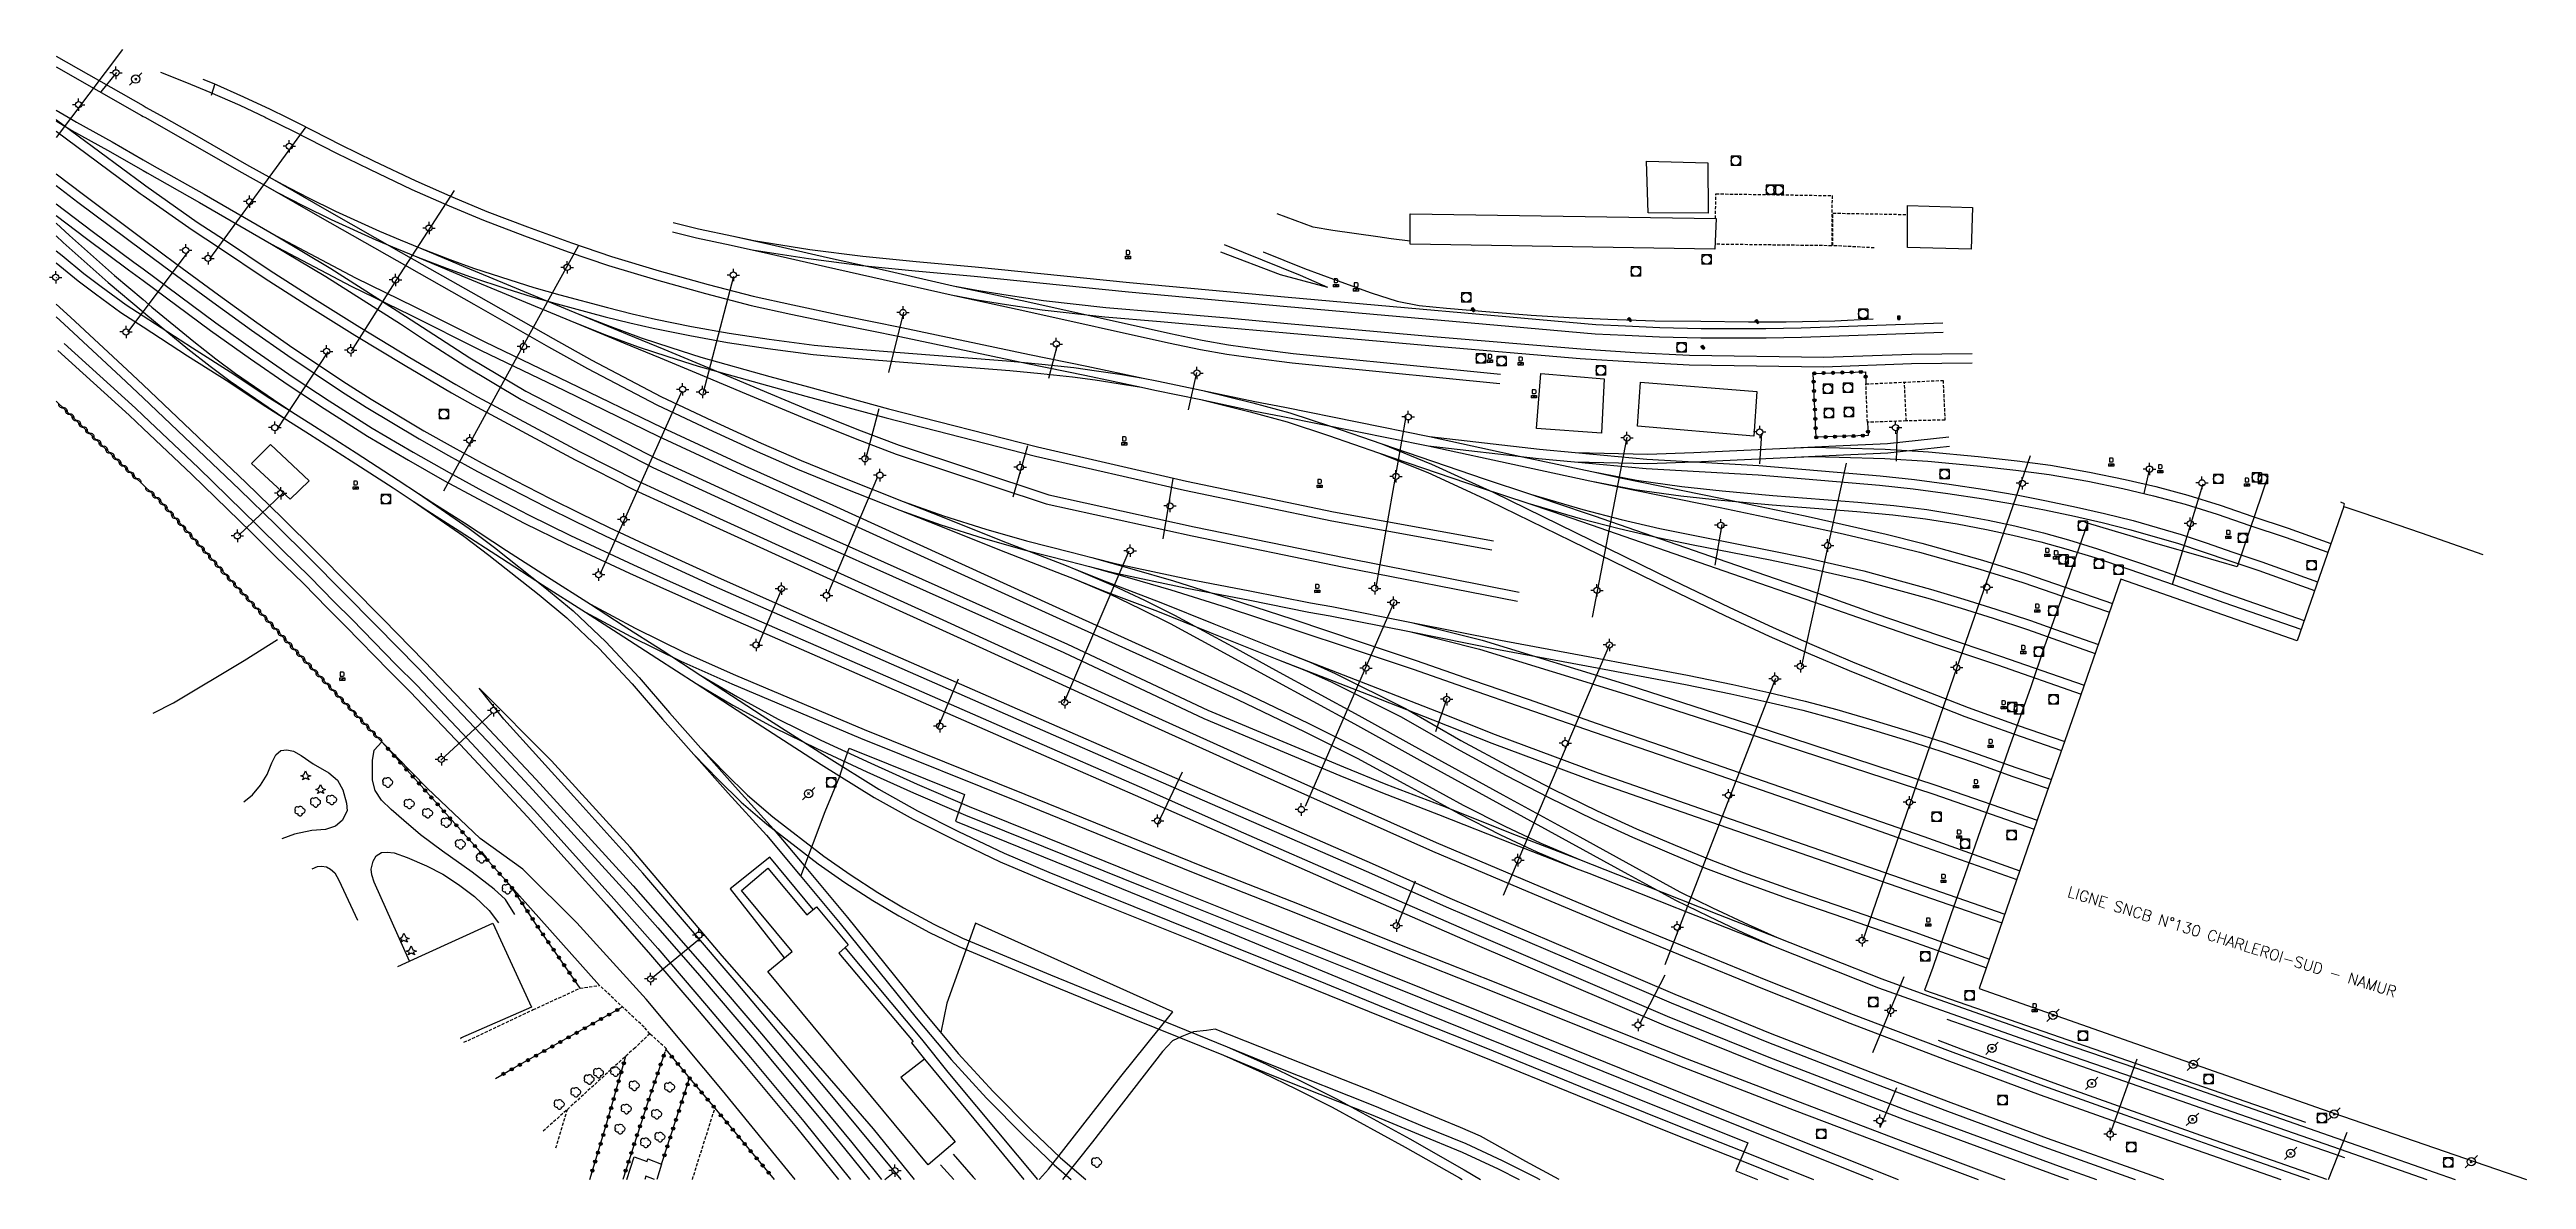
# Model space of a CAD drawing. Header units: millimetres. Extents: x 155999 to 157000, y 121000 to 121826.
# Drawn here: x 155998.9 to 156397.6, y 121000 to 121181.9 of the extents above; entities that cross this region are included whole.
import ezdxf
from ezdxf.enums import TextEntityAlignment as Align

# ---------------------------------------------------------------- set-up
doc = ezdxf.new("R2010")
doc.units = ezdxf.units.MM
doc.linetypes.add('DASHED', pattern=[0.75, 0.5, -0.25])
doc.layers.get('0').update_dxf_attribs({"linetype": 'CONTINUOUS'})
for name, color, linetype in [('W0014', 7, 'CONTINUOUS'), ('W0017', 7, 'CONTINUOUS'), ('W0104', 1, 'CONTINUOUS'), ('W0112', 1, 'DASHED'), ('W0211', 2, 'CONTINUOUS'), ('W0214', 2, 'CONTINUOUS'), ('W0300', 7, 'CONTINUOUS'), ('W0303', 7, 'CONTINUOUS'), ('W0310', 3, 'CONTINUOUS'), ('W0322', 7, 'CONTINUOUS'), ('W0323', 7, 'CONTINUOUS'), ('W0401', 7, 'CONTINUOUS'), ('W0420', 7, 'CONTINUOUS'), ('W0438', 7, 'CONTINUOUS'), ('W0473', 7, 'CONTINUOUS'), ('W0610', 7, 'CONTINUOUS'), ('W0611', 7, 'CONTINUOUS'), ('W0700', 7, 'CONTINUOUS'), ('W0710', 7, 'CONTINUOUS'), ('W0989', 7, 'CONTINUOUS')]:
    doc.layers.add(name, color=color, linetype=linetype)
doc.styles.get("Standard").update_dxf_attribs({"font": 'romans.shx', "width": 0.85})

msp = doc.modelspace()

# ---------------------------------------------------------------- texts
at = {"layer": 'W0989'}
msp.add_text('LIGNE SNCB N°130 CHARLEROI-SUD - NAMUR', height=1.75, rotation=342.873, dxfattribs=at).set_placement((156323.86, 121046.4), align=Align.MIDDLE_LEFT)

# ---------------------------------------------------------------- blocks, each defined once
blk = doc.blocks.new('T473')
for p, q in [((-0.166667, 0.166667), (0.166667, -0.166667)), ((-0.166667, -0.166667), (0.166667, 0.166667)), ((0.500001, 0.500001), (1.000002, 1.000002)), ((-1.000002, -1.000002), (-0.500001, -0.500001))]:
    blk.add_line(p, q)
blk.add_ellipse((0, 0), major_axis=(0.471405, 0.471405), ratio=1, start_param=5.4977871438, end_param=11.780972451)
blk = doc.blocks.new('T610')
for p, q in [((-0.500001, 0), (-1.000002, 0)), ((0, 0.500001), (0, 1.000002)), ((0.500001, 0), (1.000002, 0)), ((0, -0.500001), (0, -1.000002))]:
    blk.add_line(p, q)
blk.add_ellipse((0, 0), major_axis=(-0.353554, 0.353554), ratio=1, start_param=3.926990817, end_param=10.2101761242)
blk = doc.blocks.new('T420')
for p, q in [((0.75, 0.75), (-0.75, 0.75)), ((-0.75, 0.75), (-0.75, -0.75)), ((0.75, 0.75), (0.75, -0.75)), ((0.75, -0.75), (-0.75, -0.75))]:
    blk.add_line(p, q)
blk.add_ellipse((0, 0), major_axis=(-0.53, 0.53), ratio=1, start_param=3.926991, end_param=10.210176)
blk = doc.blocks.new('T300')
for p, q in [((-0.8, 0.51), (-0.86, 0.34)), ((-0.86, 0.34), (-0.86, 0.17)), ((-0.86, 0.17), (-0.74, 0.06)), ((-0.69, 0.63), (-0.8, 0.51)), ((-0.8, -0.06), (-0.74, 0.06)), ((-0.74, 0.06), (-0.69, 0.11)), ((-0.57, 0.69), (-0.69, 0.63)), ((-0.46, 0.69), (-0.57, 0.69)), ((-0.29, 0.63), (-0.46, 0.69)), ((-0.29, 0.63), (-0.17, 0.74)), ((-0.23, 0.57), (-0.29, 0.63)), ((-0.17, 0.74), (-0.06, 0.8)), ((-0.06, 0.8), (0.06, 0.8)), ((0.06, 0.8), (0.23, 0.74)), ((0.23, 0.74), (0.34, 0.63)), ((0.34, 0.63), (0.4, 0.51)), ((0.46, 0.46), (0.34, 0.46)), ((0.4, 0.51), (0.4, 0.46)), ((0.57, 0.4), (0.46, 0.46)), ((0.57, 0.4), (0.69, 0.29)), ((0.69, 0.29), (0.74, 0.17)), ((0.74, 0.06), (0.69, -0.17)), ((0.74, 0.17), (0.74, 0.06)), ((-0.8, -0.17), (-0.8, -0.06)), ((-0.8, -0.23), (-0.8, -0.17)), ((-0.74, -0.34), (-0.8, -0.23)), ((-0.69, -0.4), (-0.74, -0.34)), ((-0.51, -0.46), (-0.69, -0.4)), ((-0.4, -0.46), (-0.51, -0.46)), ((-0.4, -0.46), (-0.34, -0.46)), ((-0.34, -0.46), (-0.34, -0.4)), ((-0.34, -0.51), (-0.34, -0.46)), ((-0.29, -0.63), (-0.34, -0.51)), ((-0.17, -0.74), (-0.29, -0.63)), ((-0.06, -0.8), (-0.17, -0.74)), ((0.06, -0.8), (-0.06, -0.8)), ((0.17, -0.74), (0.06, -0.8)), ((0.23, -0.69), (0.17, -0.74)), ((0.29, -0.46), (0.23, -0.46)), ((0.29, -0.63), (0.23, -0.69)), ((0.46, -0.4), (0.29, -0.46)), ((0.34, -0.51), (0.29, -0.63)), ((0.34, -0.51), (0.34, -0.46)), ((0.57, -0.34), (0.46, -0.4)), ((0.63, -0.29), (0.57, -0.34)), ((0.69, -0.17), (0.63, -0.29))]:
    blk.add_line(p, q)
blk = doc.blocks.new('T303')
for p, q in [((-0.77, 0), (-0.28, 0.21)), ((-0.28, -0.21), (-0.77, 0)), ((-0.28, 0.21), (0, 0.83)), ((0, 0.83), (0.28, 0.21)), ((0.28, 0.21), (0.83, 0)), ((0.83, 0), (0.28, -0.21)), ((-0.49, -0.63), (-0.28, -0.21)), ((0, -0.35), (-0.49, -0.63)), ((0.56, -0.63), (0, -0.35)), ((0.28, -0.21), (0.56, -0.63))]:
    blk.add_line(p, q)
blk = doc.blocks.new('T438')
for p, q in [((-0.4, 0.2), (0.4, 0.2)), ((-0.4, -0.2), (-0.4, 0.2)), ((0.15, 1.1), (-0.3, 1.1)), ((-0.3, 1.1), (-0.3, 0.5)), ((-0.3, 0.5), (0.15, 0.5)), ((0.3, 0.65), (0.3, 0.95)), ((0.4, 0.2), (0.4, -0.2))]:
    blk.add_line(p, q)
at = {"flags": 128}
for points in [[(-0.4, -0.2), (0.4, 0.2)], [(0.4, -0.2), (-0.4, -0.2)]]:
    blk.add_lwpolyline(points, dxfattribs=at)
for centre, major_axis, start_param, end_param in [((0.15, 0.95), (0.106, -0.106), 0.785398, 2.356194), ((0.15, 0.65), (0.106, 0.106), 3.926991, 5.497787)]:
    blk.add_ellipse(centre, major_axis=major_axis, ratio=1, start_param=start_param, end_param=end_param)
blk = doc.blocks.new('T401')
for p, q in [((-0.3, 0.3), (0, 0.3)), ((-0.3, -0.25), (-0.3, 0.3)), ((-0.3, 0.15), (0, 0.15)), ((-0.3, 0), (0, 0)), ((0, 0.3), (0, -0.25)), ((-0.3, -0.15), (0, -0.15)), ((-0.3, -0.25), (-0.3, -0.3)), ((-0.3, -0.3), (0, -0.3)), ((0, -0.3), (0, -0.25))]:
    blk.add_line(p, q)
blk = doc.blocks.new('t310o')
at = {"color": 0, "linetype": 'Continuous'}
for centre, start, end in [((-0.5, 0.38), 216.8699, 323.1304), ((0.5, -0.37), 36.8699, 143.1303)]:
    blk.add_arc(centre, 0.625, start, end, dxfattribs=at)
blk = doc.blocks.new('t322o')
at = {"color": 0, "linetype": 'Continuous'}
for radius in [0.25, 0.15]:
    blk.add_circle((0, 0), radius, dxfattribs=at)
blk = doc.blocks.new('t323o')
at = {"color": 0, "linetype": 'Continuous'}
for radius in [0.25, 0.15]:
    blk.add_circle((0, 0), radius, dxfattribs=at)

# ---------------------------------------------------------------- linework, layer by layer
at = {"layer": 'W0014'}
for points in [[(156121.87, 121043.48), (156114.87, 121051.87), (156108.5, 121046.81), (156117.2, 121035.68)], [(156158.01, 121000), (156148.17, 121011.77), (156143.6, 121017.28), (156139.33, 121022.6), (156127.01, 121037.34)], [(156139.77, 121019.39), (156146.98, 121010.7), (156155.78, 121000)]]:
    msp.add_lwpolyline(points, dxfattribs=at)
at = {"layer": 'W0017'}
for points in [[(156217.96, 121151.05), (156214.88, 121151.43), (156212.72, 121151.78), (156205.47, 121152.8), (156202.31, 121153.32), (156196.54, 121155.46), (156196.54, 121155.46)], [(156194.25, 121149.35), (156194.25, 121149.35), (156200.95, 121146.66), (156206.18, 121144.73), (156211.67, 121142.72), (156215.82, 121141.41), (156219.41, 121140.71), (156223.8, 121140.27), (156230.77, 121139.69), (156237.42, 121139.12), (156243.54, 121138.76), (156249.77, 121138.48), (156257.31, 121138.22), (156264.72, 121138.16), (156272.37, 121138.05), (156278.48, 121138.09), (156286.27, 121138.23), (156292.47, 121138.57), (156292.47, 121138.57), (156292.47, 121138.57), (156292.47, 121138.57)], [(156355.96, 121113.15), (156355.96, 121113.15), (156355.96, 121113.15), (156351.04, 121098.62)], [(156351.04, 121098.62), (156345.15, 121100.34), (156338.31, 121102.3), (156326.94, 121105.65), (156322.66, 121093.24), (156319.97, 121085.68), (156317.83, 121079.31), (156314.24, 121069.24), (156307.62, 121050.3), (156304.96, 121042.61), (156302.04, 121034.1), (156300.74, 121030.46), (156338.8, 121017.29), (156362.05, 121009.2)], [(156015.62, 121075.09), (156018.91, 121076.75), (156030.29, 121083.55), (156035.64, 121086.93)], [(156030.19, 121060.82), (156031.62, 121061.95), (156032.88, 121063.46), (156033.96, 121065.21), (156034.74, 121067.08), (156035.34, 121068.36), (156036.18, 121069.04), (156037.12, 121069.18), (156038.19, 121068.96), (156039.46, 121068.26), (156041.36, 121066.9), (156043.88, 121065.46), (156045.29, 121064.27), (156046.16, 121062.71), (156046.75, 121060.56), (156046.83, 121059.37), (156046.05, 121057.78), (156044.97, 121056.9), (156043.35, 121056.33), (156041.13, 121056.17), (156038.34, 121055.58), (156036.3, 121054.84)], [(156073.83, 121042.65), (156072.34, 121045.08), (156070.51, 121046.75), (156066.98, 121049.46), (156062.16, 121052.85), (156058.65, 121055.5), (156055.98, 121057.81), (156053.91, 121059.54), (156052.38, 121061.06), (156051.33, 121062.63), (156050.93, 121064.29), (156050.9, 121067.44), (156051.17, 121069.13), (156052.4, 121070.45)], [(156119.86, 121048.82), (156123.78, 121059.24), (156126.14, 121064.93), (156126.87, 121067.33), (156127.64, 121069.45), (156146.23, 121061.99), (156144.73, 121057.69), (156167.15, 121048.62), (156188.86, 121039.75), (156217.11, 121028.08), (156236.3, 121020.32), (156252.32, 121013.9), (156272.27, 121005.92), (156270.35, 121001.39), (156273.82, 121000)], [(156041.21, 121050.03), (156042.08, 121050.39), (156042.73, 121050.46), (156043.53, 121050.33), (156044.17, 121049.98), (156044.86, 121049.37), (156045.49, 121048.2), (156048.52, 121041.73)], [(156056.87, 121035.14), (156051.19, 121047.85), (156050.81, 121049.03), (156050.72, 121049.97), (156051, 121051.22), (156051.51, 121052.12), (156052.38, 121052.63), (156053.27, 121052.71), (156054.43, 121052.57), (156056.52, 121051.84), (156059.59, 121050.49), (156062.23, 121049.13), (156064.75, 121047.5), (156067.32, 121045.54), (156069.7, 121043.3), (156071.2, 121041.29)], [(156158.24, 121000), (156158.3, 121000.06), (156159.75, 121001.68), (156162.21, 121004.8), (156171.39, 121016.57), (156179.76, 121026.97), (156148, 121041.27), (156143.38, 121028.39), (156142.4, 121023.64)], [(156241.93, 121000), (156236.55, 121002.9), (156229.23, 121006.97), (156226.02, 121008.39), (156212.52, 121013.94), (156198.64, 121019.43), (156186.57, 121024.19), (156185.14, 121023.97), (156183.08, 121023.75), (156181.19, 121023.04), (156179.69, 121022.34), (156178.06, 121020.6), (156166.82, 121006.08), (156161.97, 121000)], [(156144.48, 121000), (156142.33, 121002.38)], [(156144.38, 121004.07), (156147.61, 121000.38), (156147.98, 121000)]]:
    msp.add_lwpolyline(points, dxfattribs=at)
at = {"layer": 'W0104'}
for points in [[(156255.96, 121163.95), (156265.85, 121163.69), (156265.89, 121155.59), (156256.22, 121155.64)], [(156308.23, 121149.77), (156298, 121150.04), (156297.97, 121156.78), (156308.46, 121156.5)], [(156217.92, 121155.46), (156267.17, 121154.7), (156266.98, 121149.75), (156217.96, 121150.56)], [(156238.25, 121120.92), (156238.96, 121129.73), (156249.16, 121128.91), (156248.71, 121120.14)], [(156254.55, 121121.27), (156254.99, 121128.38), (156273.76, 121126.87), (156273.23, 121119.69)], [(156031.44, 121115.27), (156034.49, 121118.34), (156040.7, 121112.48), (156037.68, 121109.53)], [(156137.92, 121022.21), (156137.67, 121021.98), (156139.77, 121019.39), (156135.97, 121016.42), (156144.72, 121006.08), (156140.33, 121002.37), (156114.54, 121033.48), (156118.44, 121036.7), (156110.3, 121046.54), (156114.54, 121050.1), (156120.82, 121042.63), (156122.4, 121043.91), (156127.49, 121037.78), (156125.99, 121036.42)]]:
    msp.add_lwpolyline(points, close=True, dxfattribs=at)
for points in [[(156368.19, 121108.33), (156368.32, 121108.79), (156367.75, 121109.04), (156367.75, 121109.04)], [(156368.19, 121108.33), (156360.68, 121086.74), (156332.32, 121096.65), (156324.89, 121075.07), (156319.94, 121060.94), (156309.54, 121030.75), (156364.74, 121011.32), (156397.61, 121000)], [(156368.19, 121108.33), (156371.13, 121107.39), (156380.67, 121104.09), (156390.58, 121100.64)], [(156054.99, 121034.3), (156058.86, 121036.04), (156070.29, 121041.24), (156076.52, 121027.73), (156065.1, 121022.75), (156065.17, 121022.62)], [(156091.88, 121000), (156093.06, 121003.62), (156095.13, 121002.91), (156095.25, 121003.31), (156097.45, 121002.47), (156096.68, 121000)], [(156096.31, 121000), (156094.93, 121000.53), (156094.76, 121000)]]:
    msp.add_lwpolyline(points, dxfattribs=at)
at = {"layer": 'W0112'}
for points in [[(156267.08, 121154.7), (156267.15, 121158.68), (156285.84, 121158.4), (156285.78, 121150.32), (156267.01, 121150.56)], [(156292.64, 121149.98), (156285.98, 121150.34), (156285.98, 121155.57), (156297.98, 121155.35)], [(156297.79, 121122.12), (156297.49, 121128.36)], [(156065.63, 121022.08), (156076.79, 121027.34), (156084.32, 121030.79), (156087.45, 121031.25)], [(156098.21, 121021.06), (156095.57, 121023.46), (156094.63, 121024.52), (156087.45, 121031.25)], [(156095.57, 121023.46), (156093.18, 121021.21), (156082.11, 121011.12), (156078.22, 121007.63)], [(156098.21, 121021.06), (156097.99, 121020.49)], [(156080.45, 121005.07), (156082.29, 121011.29)], [(156102.4, 121000), (156106.03, 121011.47)]]:
    msp.add_lwpolyline(points, dxfattribs=at)
msp.add_lwpolyline([(156304.01, 121122.26), (156297.79, 121122.12), (156291.53, 121121.9), (156291.29, 121128.07), (156303.7, 121128.65)], close=True, dxfattribs=at)
at = {"layer": 'W0211'}
for points in [[(156204.68, 121143.59), (156200.26, 121145.55), (156188.07, 121150.45)], [(156138.16, 121000), (156131.57, 121008.17), (156120.25, 121021.18), (156107.22, 121035.99), (156092.38, 121053.52), (156079.71, 121067.38), (156068.11, 121079.07)], [(156073.24, 121047.15), (156087.45, 121031.25)]]:
    msp.add_lwpolyline(points, dxfattribs=at)
at = {"layer": 'W0214'}
for points in [[(156204.68, 121143.59), (156197.04, 121145.62), (156187.46, 121149.3)], [(156136.02, 121000), (156124.02, 121014.41), (156109.47, 121031.76), (156094.42, 121049.29), (156083.3, 121061.66), (156072.08, 121074.09), (156068.11, 121079.07)], [(156118.94, 121000), (156107.26, 121014.35), (156094.98, 121029.05), (156083.8, 121041.29), (156075.11, 121049.98), (156068.23, 121054.92), (156059.74, 121062.99), (156052.4, 121070.45)]]:
    msp.add_lwpolyline(points, dxfattribs=at)
at = {"layer": 'W0310'}
for points in [[(156000, 121125.29), (156005.96, 121119.57), (156014, 121111.82)], [(156014, 121111.82), (156016.95, 121108.98), (156027.45, 121097.17), (156038.92, 121084.71), (156052.4, 121070.45)]]:
    msp.add_lwpolyline(points, dxfattribs=at)
at = {"layer": 'W0322'}
for points in [[(156052.4, 121070.45), (156073.24, 121047.15)], [(156098.14, 121020.91), (156101.96, 121016.31), (156106.03, 121011.47)], [(156106.03, 121011.47), (156115.58, 121000)]]:
    msp.add_lwpolyline(points, dxfattribs=at)
at = {"layer": 'W0323'}
for points in [[(156291.53, 121121.9), (156291.67, 121119.78), (156283.28, 121119.48), (156282.82, 121129.78), (156291.2, 121130.02), (156291.29, 121128.07)], [(156084.32, 121030.79), (156077.49, 121040.74), (156073.24, 121047.15)], [(156070.7, 121016.26), (156073.8, 121018), (156091.17, 121027.77)], [(156085.89, 121000), (156088.55, 121008.75), (156091.69, 121019.85)], [(156097.99, 121020.49), (156095.18, 121012.29), (156091.19, 121000)], [(156097.45, 121002.47), (156101.96, 121016.31)]]:
    msp.add_lwpolyline(points, dxfattribs=at)
at = {"layer": 'W0611'}
for points in [[(156010.7, 121181.91), (156002.45, 121171)], [(156009.74, 121178.23), (156007.18, 121175.1)], [(156025.03, 121174.58), (156025.62, 121176.42)], [(156002.45, 121171), (156000, 121167.76)], [(156024.72, 121148.2), (156040.23, 121169.49)], [(156047.54, 121133.33), (156054.81, 121144.91), (156064.11, 121159.21)], [(156014, 121139.69), (156021.29, 121149.39)], [(156084.03, 121150.28), (156075.09, 121134.13), (156062.35, 121110.81)], [(156000.08, 121145.2), (156000, 121145.1)], [(156104.16, 121126.54), (156109.08, 121145.41)], [(156011.55, 121136.43), (156014, 121139.69)], [(156136.38, 121139.65), (156133.97, 121129.91)], [(156035.64, 121120.84), (156043.78, 121133.23)], [(156161.14, 121134.31), (156159.72, 121128.97)], [(156182.27, 121123.91), (156183.58, 121129.91)], [(156087.55, 121097.46), (156100.78, 121126.99)], [(156130.26, 121115.8), (156132.49, 121124.13)], [(156217.24, 121122.81), (156212.33, 121095.01)], [(156296.3, 121121.1), (156296.16, 121115.64)], [(156156.33, 121118.11), (156154, 121109.83)], [(156252.83, 121119.49), (156247.23, 121090.55)], [(156274.24, 121115.22), (156274.56, 121120.11)], [(156132.2, 121113.14), (156124.13, 121094.2)], [(156178.18, 121103.13), (156179.81, 121112.86)], [(156288.12, 121115.31), (156280.85, 121082.47)], [(156290.82, 121038.44), (156306, 121082.45), (156317.77, 121116.53)], [(156336.07, 121110.42), (156337, 121114.46)], [(156036.52, 121110.52), (156029.35, 121103.68)], [(156340.62, 121095.85), (156345.56, 121111.99)], [(156267.04, 121098.89), (156268.14, 121105.46)], [(156162.18, 121076.7), (156172.69, 121101.2)], [(156116.83, 121095.14), (156112.86, 121085.8)], [(156215.38, 121093.02), (156201.03, 121060.04)], [(156232.98, 121045.79), (156250.08, 121086.18)], [(156141.91, 121072.67), (156145.23, 121080.58)], [(156223.84, 121077.47), (156222.01, 121072.07)], [(156276.75, 121080.66), (156266.87, 121055.12), (156258.91, 121034.57)], [(156061.92, 121067.48), (156070.18, 121075.1)], [(156181.23, 121065.58), (156177.28, 121057.22)], [(156215.8, 121040.75), (156218.8, 121048.07)], [(156103.54, 121038.69), (156095.68, 121032.2)], [(156258.94, 121032.9), (156254.86, 121025)], [(156292.39, 121020.46), (156297.45, 121032.69)], [(156330.6, 121007.29), (156334.93, 121019.43)], [(156293.59, 121008.37), (156296.28, 121014.78)], [(156365.72, 121000), (156368.73, 121007.62)], [(156133.38, 121000), (156134.72, 121001.09)]]:
    msp.add_lwpolyline(points, dxfattribs=at)
at = {"layer": 'W0700'}
for points in [[(156000, 121180.85), (156014, 121172.89)], [(156000, 121179.11), (156013.76, 121171.29), (156014, 121171.15)], [(156016.79, 121178.29), (156020.97, 121176.6), (156024.76, 121175.05), (156029.54, 121172.93), (156033.64, 121171)], [(156023.59, 121177.16), (156025.36, 121176.44), (156030.17, 121174.31), (156034.45, 121172.29), (156037.07, 121171)], [(156014, 121172.89), (156014.5, 121172.6), (156017.33, 121171)], [(156000, 121172.17), (156001.96, 121171)], [(156000, 121170.66), (156000.08, 121170.61), (156014, 121160.29)], [(156000, 121170.41), (156002.55, 121168.89), (156008.28, 121165.72), (156014, 121162.42)], [(156000, 121168.78), (156013.55, 121158.74), (156014, 121158.43)], [(156001.96, 121171), (156003.3, 121170.2), (156009.02, 121167.03), (156014, 121164.16)], [(156014, 121171.15), (156014.27, 121171)], [(156014.27, 121171), (156021.5, 121166.91), (156029.9, 121162.09), (156034.02, 121159.8), (156035.65, 121158.9), (156039.82, 121156.73), (156044.29, 121154.55), (156051.43, 121151.3), (156054.78, 121149.88), (156058.04, 121148.55), (156062.82, 121146.71), (156066.69, 121145.31), (156072.56, 121143.38), (156076.48, 121142.17), (156080.66, 121140.96), (156088.38, 121138.9), (156092.34, 121137.9), (156096.11, 121137.03)], [(156017.33, 121171), (156022.25, 121168.22), (156030.65, 121163.4), (156034.73, 121161.13), (156036.37, 121160.23), (156040.5, 121158.08), (156044.94, 121155.91), (156052.04, 121152.68), (156055.36, 121151.28), (156058.63, 121149.94), (156063.34, 121148.12), (156067.18, 121146.73), (156073.02, 121144.82), (156076.91, 121143.62), (156081.06, 121142.41), (156088.75, 121140.36), (156092.69, 121139.37), (156096.45, 121138.5)], [(156033.64, 121171), (156033.8, 121170.93), (156038.33, 121168.7), (156045.15, 121165.23), (156050.44, 121162.63), (156057.27, 121159.37)], [(156037.07, 121171), (156039, 121170.05), (156045.82, 121166.58), (156051.1, 121163.99), (156057.88, 121160.75)], [(156000, 121161.92), (156004.41, 121158.55), (156014, 121151.4)], [(156014, 121164.16), (156015.4, 121163.36), (156023.8, 121158.6), (156035.39, 121151.9), (156044.22, 121146.67), (156056.22, 121139.01)], [(156014, 121162.42), (156014.65, 121162.05), (156023.05, 121157.29), (156034.65, 121150.58), (156043.43, 121145.38), (156055.41, 121137.73)], [(156034.73, 121161.13), (156043.19, 121156.29), (156055.55, 121149.25), (156067.96, 121142.21), (156079.98, 121135.38), (156086.23, 121131.88), (156097.34, 121126.06), (156105.65, 121122.16), (156113.46, 121118.56), (156119.94, 121115.73), (156127.14, 121112.78), (156136.34, 121109.16), (156142.85, 121106.82), (156149.65, 121104.69), (156156.21, 121102.82), (156163.37, 121100.99), (156166.68, 121100.15), (156170.71, 121099.12), (156182.31, 121096.65), (156192.14, 121094.78), (156201.88, 121092.81), (156205.35, 121092.23), (156218.15, 121089.67), (156232.46, 121086.81), (156246.59, 121084.2), (156262.56, 121081.18), (156269.87, 121079.69), (156275.69, 121078.39), (156281.53, 121077.01), (156286.62, 121075.64), (156292.24, 121074.01), (156298.42, 121072.13), (156303.82, 121070.39), (156309.35, 121068.49), (156315.43, 121066.32), (156321.15, 121064.38)], [(156057.88, 121160.75), (156063.83, 121158.14), (156069.33, 121155.86), (156075.89, 121153.35), (156082.93, 121150.77), (156089.38, 121148.6), (156097.05, 121146.27), (156104.92, 121144.08), (156112.21, 121142.18), (156118.55, 121140.79), (156126.56, 121139.1), (156136.12, 121137.17), (156156.67, 121132.82), (156165.89, 121130.95), (156174.96, 121129.02), (156177.16, 121128.55)], [(156000, 121160.02), (156003.5, 121157.34), (156014, 121149.51)], [(156000, 121157.09), (156005.79, 121152.68), (156012.53, 121147.67), (156014, 121146.59)], [(156014, 121160.29), (156014.44, 121159.97), (156022.72, 121154.12), (156027.1, 121151.27), (156034.47, 121146.34), (156041.61, 121141.77), (156048.87, 121137.2), (156056.93, 121132.34), (156064.35, 121127.96)], [(156014, 121158.43), (156021.87, 121152.87), (156026.27, 121150.01), (156033.64, 121145.07), (156040.8, 121140.5), (156048.08, 121135.92), (156056.16, 121131.05), (156063.61, 121126.64)], [(156034.02, 121159.8), (156042.44, 121154.98), (156054.81, 121147.93), (156067.21, 121140.9), (156079.24, 121134.07), (156085.51, 121130.55), (156096.67, 121124.71), (156105.01, 121120.79), (156112.84, 121117.18), (156119.35, 121114.34), (156126.58, 121111.38), (156135.79, 121107.76), (156142.37, 121105.38), (156149.21, 121103.24), (156155.81, 121101.36), (156162.99, 121099.53), (156166.3, 121098.68), (156170.36, 121097.65), (156182.01, 121095.17), (156191.85, 121093.3), (156201.6, 121091.33), (156205.08, 121090.74), (156217.82, 121088.2), (156232.18, 121085.32), (156246.32, 121082.71), (156262.27, 121079.7), (156269.55, 121078.21), (156275.35, 121076.91), (156281.16, 121075.55), (156286.21, 121074.18), (156291.81, 121072.56), (156297.97, 121070.69), (156303.34, 121068.96), (156308.85, 121067.07), (156314.93, 121064.9), (156320.65, 121062.96)], [(156057.27, 121159.37), (156063.24, 121156.75), (156068.77, 121154.45), (156075.36, 121151.94), (156082.43, 121149.34), (156088.92, 121147.16), (156096.63, 121144.82), (156104.52, 121142.63), (156111.86, 121140.71), (156118.23, 121139.31), (156126.26, 121137.62), (156135.81, 121135.69), (156156.36, 121131.34), (156165.58, 121129.47), (156174.68, 121127.53), (156176.86, 121127.07)], [(156000, 121155.19), (156004.89, 121151.48), (156011.63, 121146.46), (156014, 121144.71)], [(156000, 121153.97), (156002.15, 121151.96), (156009.38, 121145.55), (156014, 121141.65)], [(156099.19, 121152.55), (156103.05, 121151.59), (156108.67, 121150.39), (156112.04, 121149.67), (156121.08, 121148.25), (156129.66, 121147.14), (156138.25, 121146.28), (156147.76, 121145.4), (156172.6, 121142.91), (156198.15, 121140.56), (156247.71, 121136.15), (156252.55, 121135.92), (156258.08, 121135.65), (156264.74, 121135.5), (156275.21, 121135.48), (156280.92, 121135.58), (156303.73, 121136.42)], [(156099.31, 121154.07), (156103.38, 121153.06), (156109.04, 121151.85), (156112.31, 121151.15), (156121.3, 121149.74), (156129.83, 121148.64), (156138.4, 121147.78), (156147.91, 121146.91), (156172.74, 121144.41), (156198.29, 121142.07), (156247.81, 121137.65), (156252.62, 121137.43), (156258.14, 121137.15), (156264.76, 121137.01), (156275.2, 121136.99), (156280.88, 121137.09), (156303.67, 121137.93)], [(156000, 121151.9), (156001.14, 121150.84), (156008.39, 121144.41), (156014, 121139.67)], [(156000, 121149.51), (156000.98, 121148.73), (156004.47, 121145.85), (156007.25, 121143.78), (156011.27, 121140.83), (156014, 121139.06)], [(156014, 121151.4), (156019.47, 121147.32), (156026.11, 121142.44), (156032.29, 121137.94), (156038.12, 121133.89), (156046.73, 121128.15), (156050.71, 121125.63), (156059.2, 121120.52), (156063.88, 121117.89), (156068.55, 121115.33), (156073.89, 121112.51), (156079.51, 121109.64), (156084.27, 121107.28), (156089.03, 121104.98), (156094.64, 121102.34)], [(156014, 121149.51), (156018.57, 121146.11), (156025.22, 121141.22), (156031.42, 121136.71), (156037.27, 121132.64), (156045.91, 121126.88), (156049.92, 121124.35), (156058.44, 121119.22), (156063.14, 121116.57), (156067.83, 121114), (156073.2, 121111.17), (156078.83, 121108.29), (156083.6, 121105.92), (156088.38, 121103.62), (156094, 121100.97)], [(156034.65, 121150.58), (156047.51, 121143.81), (156056.96, 121139.19), (156068.31, 121133.51), (156081.81, 121127), (156096.89, 121119.69), (156110.22, 121113.5), (156124.39, 121107.17), (156163.32, 121089.44), (156178.17, 121082.73), (156190.15, 121077.26), (156200.99, 121072.08), (156209.4, 121067.85), (156217.52, 121063.42), (156225.75, 121058.91), (156232.49, 121055.51), (156238.33, 121052.74), (156244.64, 121050.09)], [(156035.39, 121151.9), (156048.19, 121145.16), (156057.63, 121140.55), (156068.98, 121134.87), (156082.47, 121128.36), (156097.54, 121121.05), (156110.85, 121114.87), (156125.01, 121108.54), (156163.95, 121090.81), (156178.79, 121084.1), (156190.79, 121078.63), (156201.65, 121073.43), (156210.1, 121069.19), (156218.24, 121064.75), (156226.45, 121060.25), (156233.15, 121056.87), (156238.95, 121054.12), (156245.19, 121051.49)], [(156058.04, 121148.55), (156065.29, 121145.49), (156083.57, 121137.93), (156088.57, 121135.95), (156093.68, 121134.07), (156098.46, 121132.51), (156103.33, 121130.96), (156114.48, 121127.82), (156120.69, 121126.13), (156133.59, 121122.61), (156157.61, 121116.47), (156181.6, 121110.96), (156205.32, 121106.03), (156231.08, 121101.35)], [(156058.63, 121149.94), (156065.87, 121146.88), (156084.13, 121139.33), (156089.11, 121137.36), (156094.17, 121135.5), (156098.92, 121133.95), (156103.76, 121132.41), (156114.88, 121129.27), (156121.08, 121127.59), (156133.97, 121124.07), (156157.97, 121117.94), (156181.92, 121112.44), (156205.61, 121107.51), (156231.35, 121102.84)], [(156108.67, 121150.39), (156114.68, 121149.06), (156123.83, 121146.96), (156133.12, 121144.9), (156144.07, 121142.4), (156148.24, 121141.64), (156152.99, 121140.87), (156158.72, 121140.01), (156168.78, 121138.9), (156177.77, 121138.11), (156188.38, 121137.18), (156198.05, 121136.29), (156221.52, 121134.19), (156245.29, 121132.19), (156254.04, 121131.64), (156262.82, 121131.17), (156284.51, 121130.85), (156298.65, 121131.35), (156308.4, 121131.48)], [(156109.04, 121151.85), (156115.02, 121150.54), (156124.16, 121148.43), (156133.45, 121146.38), (156144.37, 121143.88), (156148.5, 121143.13), (156153.22, 121142.36), (156158.92, 121141.51), (156168.93, 121140.4), (156177.9, 121139.62), (156188.52, 121138.69), (156198.19, 121137.79), (156221.65, 121135.69), (156245.4, 121133.7), (156254.13, 121133.15), (156262.87, 121132.68), (156284.5, 121132.36), (156298.61, 121132.86), (156308.38, 121132.99)], [(156000, 121147.58), (156000.03, 121147.55), (156003.54, 121144.66), (156006.36, 121142.56), (156010.42, 121139.59), (156014, 121137.26)], [(156014, 121146.59), (156025.7, 121137.9), (156032.17, 121133.32), (156038.17, 121129.16), (156043.96, 121125.37), (156050.88, 121120.97), (156057.49, 121117.09), (156063.24, 121113.8), (156068.63, 121110.88), (156076.02, 121107.02), (156082.8, 121103.69), (156092.92, 121098.97)], [(156014, 121144.71), (156024.82, 121136.68), (156031.3, 121132.09), (156037.33, 121127.91), (156043.14, 121124.1), (156050.1, 121119.68), (156056.73, 121115.78), (156062.51, 121112.48), (156067.92, 121109.55), (156075.34, 121105.68), (156082.15, 121102.33), (156092.29, 121097.6)], [(156000, 121140.92), (156002.33, 121138.81), (156011.45, 121130.35), (156014, 121127.92)], [(156014, 121141.65), (156015.42, 121140.45), (156022.14, 121134.9), (156025.71, 121132.13), (156028.87, 121129.77), (156034.97, 121125.59), (156037.94, 121123.57)], [(156144.07, 121142.4), (156155.92, 121139.85), (156179.05, 121134.69), (156184.19, 121133.61), (156188.43, 121132.89), (156193.1, 121132.2), (156198.96, 121131.48), (156204.3, 121130.94), (156232.35, 121128.17)], [(156144.37, 121143.88), (156156.25, 121141.33), (156179.36, 121136.17), (156184.47, 121135.1), (156188.67, 121134.38), (156193.3, 121133.7), (156199.13, 121132.98), (156204.45, 121132.44), (156232.49, 121129.67)], [(156000, 121138.88), (156001.31, 121137.7), (156010.41, 121129.24), (156014, 121125.83)], [(156014, 121139.67), (156014.45, 121139.29), (156021.2, 121133.73), (156024.8, 121130.93), (156027.99, 121128.54), (156034.12, 121124.35), (156037.14, 121122.28)], [(156014, 121139.06), (156021.96, 121133.88), (156028.62, 121129.65), (156033.98, 121126.07), (156037.94, 121123.57), (156041.61, 121121.25), (156048.3, 121116.96), (156055.06, 121112.59), (156058.31, 121110.45), (156060.63, 121108.93), (156065.71, 121105.71), (156072.5, 121101.26), (156079.07, 121097), (156086, 121092.61)], [(156014, 121137.26), (156021.14, 121132.61), (156027.8, 121128.39), (156033.15, 121124.8), (156037.14, 121122.28), (156040.8, 121119.98), (156047.48, 121115.68), (156054.23, 121111.33), (156057.47, 121109.2), (156059.81, 121107.66), (156064.89, 121104.44), (156071.67, 121100), (156078.26, 121095.73), (156085.2, 121091.34)], [(156055.41, 121137.73), (156059.94, 121134.76), (156065.77, 121131.01), (156074.87, 121125.58), (156096.02, 121114.63), (156117.88, 121104.58), (156162.18, 121084.83), (156184.74, 121074.2), (156206.63, 121065.05), (156213.48, 121062.25), (156222.49, 121058.77), (156234.46, 121054.02), (156244.64, 121050.09), (156246.69, 121049.29), (156254.84, 121046.08), (156267.03, 121041.26), (156276.39, 121037.55)], [(156056.22, 121139.01), (156060.77, 121136.02), (156066.57, 121132.29), (156075.6, 121126.9), (156096.68, 121115.99), (156118.51, 121105.96), (156162.8, 121086.2), (156185.36, 121075.58), (156207.21, 121066.45), (156214.04, 121063.65), (156223.05, 121060.18), (156235.01, 121055.43), (156245.19, 121051.49), (156247.24, 121050.7), (156255.4, 121047.49), (156267.59, 121042.66), (156276.98, 121038.94)], [(156083.57, 121137.93), (156091.32, 121134.69), (156097.21, 121132.25), (156103.65, 121129.62), (156111.08, 121126.47), (156120.05, 121122.72), (156128.58, 121119.28), (156135.2, 121116.79), (156159.35, 121108.78), (156182.85, 121103.6), (156207.26, 121098.59), (156235.2, 121093.08)], [(156084.13, 121139.33), (156091.9, 121136.09), (156097.79, 121133.65), (156104.23, 121131.01), (156111.66, 121127.86), (156120.63, 121124.12), (156129.13, 121120.68), (156135.71, 121118.21), (156159.76, 121110.24), (156183.17, 121105.08), (156207.56, 121100.07), (156235.49, 121094.56)], [(156096.11, 121137.03), (156102, 121135.85), (156108.05, 121134.76), (156114.55, 121133.76), (156121.85, 121132.83), (156128.38, 121132.21), (156135.04, 121131.67), (156153.51, 121130.24), (156158.49, 121129.76), (156163.6, 121129.2), (156167.23, 121128.71), (156170.96, 121128.14), (156174.68, 121127.53)], [(156096.45, 121138.5), (156102.29, 121137.33), (156108.3, 121136.26), (156114.76, 121135.26), (156122.02, 121134.34), (156128.51, 121133.71), (156135.16, 121133.18), (156153.64, 121131.75), (156158.65, 121131.26), (156163.79, 121130.7), (156167.44, 121130.2), (156171.2, 121129.63), (156174.96, 121129.02)], [(156000.29, 121133.45), (156011.74, 121123.06), (156014, 121120.92)], [(156001.3, 121134.57), (156012.77, 121124.17), (156014, 121123)], [(156177.16, 121128.55), (156184.56, 121127.03)], [(156014, 121127.92), (156030.55, 121112.18), (156036.42, 121106.46), (156041.89, 121101.04), (156052.65, 121090.2)], [(156014, 121125.83), (156029.5, 121111.09), (156035.36, 121105.38), (156040.82, 121099.97), (156051.57, 121089.14)], [(156063.61, 121126.64), (156067.07, 121124.69), (156083.53, 121115.85), (156093.04, 121111.05), (156106.16, 121105.01), (156122.8, 121097.45), (156142.07, 121088.71), (156158.14, 121081.38), (156174.05, 121074.13), (156190.58, 121066.64), (156206.81, 121059.39), (156221.53, 121052.86), (156236.86, 121046.36), (156250.53, 121040.64), (156262.06, 121035.88), (156274.63, 121030.76), (156288.71, 121025.17), (156304.34, 121019.23), (156319.36, 121013.64), (156332.49, 121008.98), (156347.99, 121003.52), (156358.05, 121000)], [(156064.35, 121127.96), (156067.8, 121126.01), (156084.23, 121117.18), (156093.7, 121112.41), (156106.79, 121106.39), (156123.42, 121098.82), (156142.7, 121090.09), (156158.77, 121082.76), (156174.67, 121075.5), (156191.2, 121068.02), (156207.42, 121060.77), (156222.13, 121054.24), (156237.45, 121047.75), (156251.11, 121042.03), (156262.64, 121037.27), (156275.19, 121032.16), (156289.26, 121026.58), (156304.87, 121020.65), (156319.87, 121015.06), (156332.99, 121010.4), (156348.49, 121004.94), (156362.63, 121000)], [(156176.86, 121127.07), (156184.24, 121125.55)], [(156184.24, 121125.55), (156192.64, 121123.74)], [(156184.24, 121125.55), (156192.21, 121123.57), (156198.16, 121121.96)], [(156184.56, 121127.03), (156192.96, 121125.22)], [(156184.56, 121127.03), (156192.59, 121125.03), (156198.56, 121123.41)], [(156192.96, 121125.22), (156197.74, 121124.31), (156221.07, 121119.59), (156238.75, 121117.56), (156244.49, 121117.04), (156256.04, 121115.98), (156274.08, 121114.93)], [(156014, 121123), (156022.91, 121114.57), (156032.43, 121105.3)], [(156014, 121120.92), (156021.86, 121113.48), (156031.38, 121104.22)], [(156192.64, 121123.74), (156197.45, 121122.83), (156220.83, 121118.1), (156238.59, 121116.06), (156244.41, 121115.53), (156255.93, 121114.48), (156273.95, 121113.42)], [(156198.16, 121121.96), (156204.8, 121119.78), (156212.86, 121117), (156220.78, 121113.79), (156225.57, 121111.61), (156230.66, 121109.26), (156243.87, 121102.81), (156259.58, 121095.13), (156268.61, 121090.78), (156275.74, 121087.49), (156281.97, 121084.73), (156288.58, 121081.93), (156296.03, 121078.94), (156307.2, 121074.56), (156315.07, 121071.72), (156322.79, 121069.06)], [(156198.56, 121123.41), (156205.29, 121121.21), (156213.4, 121118.41), (156221.37, 121115.18), (156226.2, 121112.98), (156231.31, 121110.63), (156244.53, 121104.16), (156260.24, 121096.49), (156269.26, 121092.14), (156276.36, 121088.87), (156282.57, 121086.12), (156289.15, 121083.33), (156296.58, 121080.34), (156307.74, 121075.98), (156315.62, 121073.12), (156323.29, 121070.49)], [(156212.86, 121117), (156229.36, 121111.35), (156236.85, 121108.87), (156245.32, 121106.41), (156251.55, 121104.8), (156257.78, 121103.33), (156263.46, 121102.19), (156275.88, 121099.74), (156281.2, 121098.65), (156290.62, 121096.49), (156301.27, 121093.61), (156306.6, 121092), (156311.76, 121090.37), (156317.28, 121088.54), (156321.38, 121087.08), (156328.2, 121084.69)], [(156213.4, 121118.41), (156229.84, 121112.78), (156237.3, 121110.31), (156245.71, 121107.86), (156251.92, 121106.26), (156258.1, 121104.81), (156263.75, 121103.67), (156276.18, 121101.22), (156281.52, 121100.12), (156290.98, 121097.96), (156301.68, 121095.06), (156307.05, 121093.44), (156312.22, 121091.8), (156317.77, 121089.97), (156321.82, 121088.52), (156328.7, 121086.12)], [(156220.83, 121118.1), (156235.71, 121114.88), (156246.85, 121112.49), (156251.48, 121111.5), (156267.84, 121108.17), (156274.98, 121106.67), (156281.18, 121105.36), (156287.15, 121104.05), (156294.21, 121102.4), (156299.9, 121100.97), (156309.62, 121098.25), (156316.53, 121096.13), (156322.94, 121093.93), (156330.49, 121091.32)], [(156221.07, 121119.59), (156236.01, 121116.36), (156247.17, 121113.97), (156251.79, 121112.98), (156268.15, 121109.65), (156275.29, 121108.15), (156281.49, 121106.84), (156287.48, 121105.52), (156294.57, 121103.87), (156300.29, 121102.43), (156310.04, 121099.7), (156317, 121097.57), (156323.38, 121095.38), (156330.98, 121092.74)], [(156244.41, 121115.53), (156256.17, 121115.26), (156263.63, 121115.52), (156278.67, 121116.24), (156286.5, 121116.61), (156294.81, 121117), (156304.77, 121118.04), (156304.77, 121118.04), (156304.77, 121118.04), (156304.77, 121118.04)], [(156244.49, 121117.04), (156256.15, 121116.77), (156263.57, 121117.03), (156278.56, 121117.75), (156286.43, 121118.12), (156294.74, 121118.51), (156304.63, 121119.56), (156304.63, 121119.56), (156304.63, 121119.56), (156304.63, 121119.56)], [(156278.56, 121117.75), (156282.58, 121117.91), (156287.02, 121117.81), (156294.4, 121117.58), (156301.37, 121117.12), (156309.37, 121116.37), (156315.61, 121115.71), (156321, 121114.99), (156327.29, 121113.89), (156333, 121112.7), (156337.94, 121111.54), (156343.09, 121110.19), (156348.33, 121108.55), (156353.59, 121106.73), (156359.28, 121104.83), (156366.13, 121102.4)], [(156247.17, 121113.97), (156254.37, 121112.58), (156261.68, 121111.56), (156268.17, 121110.87), (156276.33, 121110.13), (156289.98, 121109.05), (156295.81, 121108.51), (156301.11, 121107.85), (156306.26, 121107.02), (156310.98, 121106.13), (156315.27, 121105.21), (156319.85, 121104.12), (156323.9, 121102.97), (156328.58, 121101.54), (156335.81, 121099.11), (156342.65, 121096.71), (156349.38, 121094.32), (156361.82, 121090)], [(156273.95, 121113.42), (156293.46, 121111.79), (156298.91, 121111.18), (156304.46, 121110.44), (156310.2, 121109.59), (156315.55, 121108.66), (156320.05, 121107.79), (156324.89, 121106.76), (156329.33, 121105.76), (156333.93, 121104.61), (156341.59, 121102.39), (156345.59, 121101.05), (156349.87, 121099.57), (156354.52, 121098.02), (156363.49, 121094.82)], [(156274.08, 121114.93), (156293.61, 121113.3), (156299.1, 121112.68), (156304.67, 121111.93), (156310.44, 121111.08), (156315.82, 121110.15), (156320.35, 121109.27), (156325.21, 121108.23), (156329.67, 121107.23), (156334.33, 121106.07), (156342.04, 121103.83), (156346.07, 121102.48), (156350.36, 121101), (156355.02, 121099.45), (156363.99, 121096.24)], [(156278.67, 121116.24), (156282.6, 121116.4), (156286.98, 121116.3), (156294.33, 121116.07), (156301.25, 121115.62), (156309.22, 121114.87), (156315.43, 121114.21), (156320.77, 121113.5), (156327, 121112.4), (156332.67, 121111.22), (156337.58, 121110.08), (156342.67, 121108.74), (156347.85, 121107.11), (156353.11, 121105.3), (156358.79, 121103.4), (156365.63, 121100.98)], [(156057.47, 121109.2), (156061.83, 121106.19), (156065.61, 121103.56), (156069.66, 121100.52), (156077.73, 121094.12), (156082.22, 121090.4), (156087.42, 121085.49), (156092.73, 121079.8), (156097.57, 121074.12), (156102.66, 121068.42), (156106.59, 121064.36), (156110.26, 121060.74), (156114.38, 121057.19), (156122.64, 121050.81), (156126.97, 121047.83), (156131.46, 121044.93), (156135.64, 121042.42), (156140.59, 121039.75), (156145.27, 121037.48), (156159.49, 121031.53), (156173.24, 121025.9), (156187.9, 121019.99), (156195.14, 121017), (156211.64, 121010.47), (156219.3, 121007.27), (156226.28, 121004.41), (156232.09, 121001.7), (156235.49, 121000)], [(156058.31, 121110.45), (156062.69, 121107.43), (156066.5, 121104.78), (156070.58, 121101.72), (156078.68, 121095.29), (156083.22, 121091.54), (156088.49, 121086.55), (156093.86, 121080.81), (156098.71, 121075.12), (156103.77, 121069.45), (156107.66, 121065.43), (156111.28, 121061.85), (156115.33, 121058.36), (156123.54, 121052.03), (156127.81, 121049.08), (156132.26, 121046.22), (156136.39, 121043.73), (156141.28, 121041.09), (156145.89, 121038.86), (156160.07, 121032.92), (156173.81, 121027.3), (156188.48, 121021.38), (156195.71, 121018.4), (156212.21, 121011.87), (156219.87, 121008.66), (156226.88, 121005.79), (156232.75, 121003.06), (156238.11, 121000.38), (156238.8, 121000)], [(156136.34, 121109.16), (156142.63, 121106.69), (156152.38, 121102.77), (156162.58, 121098.82), (156164.15, 121098.2), (156169.14, 121096.19), (156177.82, 121092.88), (156186.32, 121089.46), (156197.33, 121085.06), (156206.18, 121081.62), (156213.65, 121078.74), (156222.17, 121075.39), (156231.64, 121071.66), (156248.18, 121065.48), (156266.95, 121058.94), (156298.18, 121048.1), (156313.67, 121042.72)], [(156236.85, 121108.87), (156240.69, 121107.58), (156247.08, 121105.4), (156268.43, 121097.98), (156284.27, 121092.53), (156292.25, 121089.7), (156302.67, 121086.13), (156312.48, 121082.84), (156325.95, 121078.13)], [(156237.3, 121110.31), (156241.17, 121109.01), (156247.57, 121106.83), (156268.93, 121099.41), (156284.77, 121093.96), (156292.74, 121091.13), (156303.16, 121087.56), (156312.97, 121084.27), (156326.44, 121079.56)], [(156246.85, 121112.49), (156254.12, 121111.09), (156261.5, 121110.06), (156268.02, 121109.37), (156276.2, 121108.63), (156289.85, 121107.55), (156295.65, 121107.01), (156300.9, 121106.35), (156306, 121105.54), (156310.68, 121104.65), (156314.93, 121103.74), (156319.47, 121102.66), (156323.47, 121101.52), (156328.11, 121100.11), (156335.32, 121097.68), (156342.14, 121095.29), (156348.88, 121092.89), (156361.32, 121088.58)], [(156032.43, 121105.3), (156036.36, 121101.38), (156040.85, 121097.02), (156044.76, 121093.01), (156047.65, 121090.14), (156054.67, 121082.93), (156058.04, 121079.56)], [(156135.79, 121107.76), (156142.07, 121105.29), (156151.83, 121101.37), (156162.03, 121097.42), (156163.61, 121096.79), (156168.59, 121094.79), (156177.27, 121091.48), (156185.76, 121088.06), (156196.77, 121083.66), (156205.63, 121080.22), (156213.1, 121077.34), (156221.61, 121073.99), (156231.09, 121070.25), (156247.67, 121064.06), (156266.45, 121057.51), (156297.68, 121046.67), (156313.18, 121041.29)], [(156031.38, 121104.22), (156035.3, 121100.3), (156039.79, 121095.95), (156043.69, 121091.95), (156046.58, 121089.07), (156053.59, 121081.86), (156056.97, 121078.49)], [(156094, 121100.97), (156105.92, 121095.53), (156120.83, 121088.95), (156155.8, 121073.62), (156175.7, 121064.94), (156196.07, 121056.1), (156211.21, 121049.5), (156223.73, 121043.91), (156243.35, 121035.52), (156259.94, 121028.46), (156275.32, 121022.16), (156291.52, 121015.87), (156304.41, 121010.99), (156319.95, 121005.24), (156334.64, 121000)], [(156094.64, 121102.34), (156106.54, 121096.91), (156121.43, 121090.33), (156156.41, 121075.01), (156176.3, 121066.32), (156196.67, 121057.49), (156211.82, 121050.88), (156224.33, 121045.3), (156243.95, 121036.91), (156260.52, 121029.85), (156275.88, 121023.56), (156292.06, 121017.28), (156304.94, 121012.4), (156320.47, 121006.66), (156336.49, 121000.94), (156339.2, 121000)], [(156092.29, 121097.6), (156097.14, 121095.39), (156107.15, 121090.93), (156138.71, 121077.17), (156155.97, 121069.59), (156173.7, 121061.87), (156190.5, 121054.44), (156207.2, 121047.13), (156227.24, 121038.39), (156258.7, 121024.88), (156275.11, 121018.28), (156297.46, 121009.68), (156322.47, 121000.49), (156323.85, 121000)], [(156092.92, 121098.97), (156097.76, 121096.76), (156107.76, 121092.31), (156139.31, 121078.55), (156156.58, 121070.97), (156174.3, 121063.26), (156191.1, 121055.82), (156207.81, 121048.51), (156227.84, 121039.77), (156259.28, 121026.28), (156275.66, 121019.68), (156297.99, 121011.1), (156322.98, 121001.91), (156328.4, 121000)], [(156163.61, 121096.79), (156169.52, 121094.26), (156174.52, 121091.88), (156179.29, 121089.5), (156189.19, 121084.16), (156195.54, 121080.65), (156208.96, 121073.36), (156219.5, 121067.51), (156252.98, 121049.16), (156260.66, 121044.97), (156265.97, 121042.39), (156271.72, 121039.67), (156276.39, 121037.55), (156293.33, 121030.86), (156300.72, 121028.2), (156321.56, 121020.87), (156334.33, 121016.49), (156368.71, 121004.48)], [(156164.15, 121098.2), (156170.14, 121095.64), (156175.18, 121093.24), (156179.99, 121090.84), (156189.91, 121085.49), (156196.27, 121081.98), (156209.68, 121074.68), (156220.23, 121068.84), (156232.87, 121061.91), (156245.22, 121055.15), (156253.71, 121050.49), (156261.36, 121046.31), (156266.62, 121043.75), (156272.36, 121041.04), (156276.98, 121038.94), (156293.86, 121032.28), (156301.23, 121029.62), (156322.06, 121022.29), (156334.82, 121017.92), (156369.21, 121005.91)], [(156166.3, 121098.68), (156172.74, 121096.87), (156179.42, 121094.94), (156188.49, 121092.07), (156198.55, 121088.75), (156209.59, 121085.09), (156218.43, 121082.13), (156227.45, 121078.99), (156236.41, 121075.87), (156247.53, 121071.99), (156259.71, 121067.8), (156288.98, 121057.67), (156300.09, 121053.77), (156315.58, 121048.27)], [(156166.68, 121100.15), (156173.15, 121098.32), (156179.86, 121096.39), (156188.95, 121093.5), (156199.03, 121090.19), (156210.07, 121086.52), (156218.91, 121083.55), (156227.95, 121080.41), (156236.91, 121077.3), (156248.03, 121073.42), (156260.21, 121069.23), (156289.48, 121059.1), (156300.59, 121055.2), (156316.07, 121049.7)], [(156051.57, 121089.14), (156058.21, 121082.35), (156064.4, 121075.85), (156070.33, 121069.59), (156076.16, 121063.35), (156091.76, 121046.25), (156096.83, 121040.5), (156103.53, 121032.84), (156112.4, 121022.49), (156117.4, 121016.45), (156123.34, 121009.35), (156126.91, 121004.98), (156130.93, 121000)], [(156052.65, 121090.2), (156059.3, 121083.4), (156065.5, 121076.89), (156071.43, 121070.62), (156077.27, 121064.37), (156092.88, 121047.26), (156097.97, 121041.49), (156104.67, 121033.82), (156113.55, 121023.46), (156118.56, 121017.41), (156124.5, 121010.31), (156128.08, 121005.93), (156132.28, 121000.74), (156132.86, 121000)], [(156085.2, 121091.34), (156092.52, 121087.43), (156100.57, 121083.42), (156108.76, 121079.78), (156129.49, 121071.06), (156155.37, 121060.62), (156170.4, 121054.51), (156184.08, 121049.01), (156199.77, 121042.8), (156215.66, 121036.45), (156230.88, 121030.42), (156246.54, 121024.14), (156261.98, 121018.03), (156279.74, 121011.18), (156297.07, 121004.59), (156309.34, 121000)], [(156085.2, 121091.34), (156090.44, 121087.93), (156096.71, 121083.95), (156102.99, 121079.84), (156108.93, 121076.38), (156115.51, 121072.79), (156122.43, 121069.39), (156130.5, 121065.65), (156137.97, 121062.27), (156146.36, 121058.65), (156158.94, 121053.6), (156175.01, 121047.09), (156193.23, 121039.82), (156210.43, 121032.93), (156228.88, 121025.53), (156266.21, 121010.46), (156292.42, 121000)], [(156086, 121092.61), (156093.21, 121088.77), (156101.22, 121084.78), (156109.36, 121081.17), (156130.07, 121072.46), (156155.93, 121062.02), (156170.97, 121055.91), (156184.64, 121050.41), (156200.33, 121044.21), (156216.22, 121037.85), (156231.44, 121031.82), (156247.1, 121025.54), (156262.52, 121019.44), (156280.28, 121012.59), (156297.61, 121006), (156313.33, 121000.12), (156313.67, 121000)], [(156086, 121092.61), (156091.26, 121089.2), (156097.53, 121085.22), (156103.78, 121081.13), (156109.67, 121077.69), (156116.2, 121074.13), (156123.08, 121070.75), (156131.12, 121067.02), (156138.58, 121063.65), (156146.94, 121060.05), (156159.51, 121055), (156175.57, 121048.49), (156193.8, 121041.23), (156210.99, 121034.33), (156229.45, 121026.93), (156266.77, 121011.86), (156296.5, 121000)], [(156218.15, 121089.67), (156229.53, 121086.84), (156252.95, 121079.64), (156276.05, 121072.19), (156302.69, 121063.45), (156318.87, 121057.82)], [(156197.33, 121085.06), (156201.85, 121083.26), (156205.88, 121081.46), (156217.2, 121075.8), (156226.11, 121070.68), (156234.08, 121066.38), (156240.91, 121062.86), (156248.02, 121059.35), (156254.34, 121056.47), (156260.57, 121053.81), (156266.04, 121051.54), (156271.58, 121049.43), (156279.12, 121046.71), (156288.19, 121043.61), (156299.14, 121039.8), (156311.17, 121035.47)], [(156217.82, 121088.2), (156229.08, 121085.4), (156252.49, 121078.2), (156275.59, 121070.75), (156302.2, 121062.02), (156318.38, 121056.39)], [(156103.78, 121081.13), (156113.64, 121074.72), (156123.97, 121068.07), (156132.42, 121062.81), (156138.63, 121059.33), (156145.25, 121056.03), (156152.58, 121052.54), (156159.77, 121049.47), (156167.99, 121046.12), (156184.65, 121039.43), (156192.26, 121036.38), (156203.15, 121032.01), (156214.15, 121027.53), (156230.12, 121021.19), (156245.37, 121014.97), (156260.99, 121008.69), (156272.81, 121004), (156282.88, 121000)], [(156196.77, 121083.66), (156201.26, 121081.87), (156205.24, 121080.09), (156216.48, 121074.47), (156225.37, 121069.37), (156233.38, 121065.04), (156240.23, 121061.51), (156247.38, 121057.99), (156253.73, 121055.09), (156259.98, 121052.42), (156265.48, 121050.14), (156271.06, 121048.02), (156278.62, 121045.29), (156287.7, 121042.19), (156298.63, 121038.38), (156310.68, 121034.05)], [(156056.97, 121078.49), (156064.31, 121070.76), (156070.1, 121064.56), (156075.89, 121058.36), (156088.62, 121044.2), (156095.67, 121036.17), (156103.52, 121027.02), (156110.6, 121018.69), (156119.17, 121008.35), (156125.91, 121000)], [(156058.04, 121079.56), (156065.41, 121071.79), (156071.2, 121065.59), (156077, 121059.38), (156089.75, 121045.2), (156096.82, 121037.16), (156104.67, 121028), (156111.75, 121019.66), (156120.34, 121009.31), (156127.85, 121000)], [(156102.99, 121079.84), (156112.82, 121073.45), (156123.16, 121066.79), (156131.65, 121061.51), (156137.93, 121058), (156144.59, 121054.68), (156151.95, 121051.16), (156159.19, 121048.08), (156167.43, 121044.72), (156184.09, 121038.03), (156191.7, 121034.98), (156202.58, 121030.61), (156213.58, 121026.13), (156229.55, 121019.79), (156244.8, 121013.57), (156260.43, 121007.29), (156272.26, 121002.6), (156278.79, 121000)], [(156103.77, 121069.45), (156109.29, 121063.2), (156115.45, 121056.41), (156120.93, 121049.9), (156127.35, 121042.15), (156139.6, 121026.99), (156145.2, 121020.28), (156150.82, 121014.15), (156156.94, 121007.98), (156161.63, 121003.5), (156165.71, 121000)], [(156102.66, 121068.42), (156108.16, 121062.19), (156114.32, 121055.42), (156119.77, 121048.93), (156126.18, 121041.19), (156138.43, 121026.04), (156144.06, 121019.29), (156149.73, 121013.11), (156155.88, 121006.9), (156160.62, 121002.38), (156163.39, 121000)], [(156188.48, 121021.38), (156194.77, 121018.57), (156200.29, 121015.89), (156206.07, 121012.97), (156217.88, 121006.52), (156226.62, 121001.56), (156229.23, 121000)], [(156187.9, 121019.99), (156194.13, 121017.2), (156199.62, 121014.53), (156205.37, 121011.63), (156217.15, 121005.2), (156225.86, 121000.25), (156226.28, 121000)], [(156369.21, 121005.91), (156386.14, 121000)], [(156368.71, 121004.48), (156381.55, 121000)]]:
    msp.add_lwpolyline(points, dxfattribs=at)
at = {"layer": 'W0710'}
for points in [[(156304.3, 121025.8), (156307.71, 121024.64), (156346.44, 121011.12), (156366.51, 121004.16), (156368.31, 121003.55)], [(156365.5, 121000), (156363.48, 121000.7), (156345.18, 121007.1), (156323.34, 121014.85), (156306.62, 121020.97), (156302.95, 121022.35)]]:
    msp.add_lwpolyline(points, dxfattribs=at)

# ---------------------------------------------------------------- block references
at = {"layer": 'W0300'}
for p in [(156041.78, 121060.71), (156044.37, 121061.09), (156053.41, 121063.9), (156056.87, 121060.45), (156039.27, 121059.3), (156059.82, 121058.95), (156062.84, 121057.44), (156065.11, 121053.95), (156068.49, 121051.72), (156072.66, 121046.74), (156087.33, 121017.13), (156090.06, 121017.36), (156083.68, 121014.03), (156085.83, 121016.09), (156093.08, 121015.08), (156098.77, 121014.84), (156081.02, 121012.07), (156091.81, 121011.34), (156096.68, 121010.49), (156090.8, 121008.1), (156094.92, 121005.89), (156097.22, 121006.81), (156167.52, 121002.73)]:
    msp.add_blockref('T300', p, dxfattribs=at)
at = {"layer": 'W0303'}
for p in [(156040.14, 121064.96), (156042.55, 121062.77), (156055.98, 121038.82), (156057.15, 121036.77)]:
    msp.add_blockref('T303', p, dxfattribs=at)
at = {"layer": 'W0310'}
for p, rotation in [((156001.08, 121124.25), 316.2210260785425), ((156002.17, 121123.21), 316.2210260785425), ((156003.25, 121122.17), 316.2210260785425), ((156004.33, 121121.13), 316.2210260785425), ((156005.42, 121120.1), 316.2210260785425), ((156006.5, 121119.06), 316.0335839603399), ((156007.58, 121118.02), 316.0335839603399), ((156008.66, 121116.97), 316.0335839603399), ((156009.74, 121115.93), 316.0335839603399), ((156010.81, 121114.89), 316.0335839603399), ((156011.89, 121113.85), 316.0335839603399), ((156012.97, 121112.81), 316.0335839603399), ((156015.08, 121110.78), 316.0286810780325), ((156016.16, 121109.74), 316.0286810780325), ((156017.22, 121108.67), 311.6482998457927), ((156018.21, 121107.55), 311.6482998457927), ((156019.21, 121106.43), 311.6482998457927), ((156020.21, 121105.31), 311.6482998457927), ((156021.2, 121104.19), 311.6482998457927), ((156022.2, 121103.07), 311.6482998457927), ((156023.2, 121101.95), 311.6482998457927), ((156024.19, 121100.83), 311.6482998457927), ((156025.19, 121099.71), 311.6482998457927), ((156026.19, 121098.59), 311.6482998457927), ((156027.18, 121097.46), 311.6482998457927), ((156028.2, 121096.36), 312.6174409034122), ((156029.21, 121095.25), 312.6174409034122), ((156030.23, 121094.15), 312.6174409034122), ((156031.24, 121093.04), 312.6174409034122), ((156032.26, 121091.94), 312.6174409034122), ((156033.27, 121090.84), 312.6174409034122), ((156034.29, 121089.73), 312.6174409034122), ((156035.3, 121088.63), 312.6174409034122), ((156036.32, 121087.53), 312.6174409034122), ((156037.34, 121086.42), 312.6174409034122), ((156038.35, 121085.32), 312.6174409034122), ((156039.37, 121084.22), 313.4141340629193), ((156040.41, 121083.13), 313.4141340629193), ((156041.44, 121082.04), 313.4141340629193), ((156042.47, 121080.95), 313.4141340629193), ((156043.5, 121079.86), 313.4141340629193), ((156044.53, 121078.77), 313.4141340629193), ((156045.56, 121077.68), 313.4141340629193), ((156046.59, 121076.59), 313.4141340629193), ((156047.62, 121075.5), 313.4141340629193), ((156048.65, 121074.41), 313.4141340629193), ((156049.68, 121073.32), 313.4141340629193), ((156050.71, 121072.23), 313.4141340629193), ((156051.75, 121071.15), 313.4141340629193)]:
    msp.add_blockref('t310o', p, dxfattribs=dict(at, rotation=rotation))
at = {"layer": 'W0322'}
for p, rotation in [((156053.4, 121069.33), 311.7957985801192), ((156054.4, 121068.21), 311.7957985801192), ((156055.4, 121067.1), 311.7957985801192), ((156056.4, 121065.98), 311.7957985801192), ((156057.4, 121064.86), 311.7957985801192), ((156058.4, 121063.74), 311.7957985801192), ((156059.4, 121062.62), 311.7957985801192), ((156060.4, 121061.5), 311.7957985801192), ((156061.4, 121060.39), 311.7957985801192), ((156062.4, 121059.27), 311.7957985801192), ((156063.4, 121058.15), 311.7957985801192), ((156064.4, 121057.03), 311.7957985801192), ((156065.4, 121055.91), 311.7957985801192), ((156066.4, 121054.79), 311.7957985801192), ((156067.4, 121053.68), 311.7957985801192), ((156068.4, 121052.56), 311.7957985801192), ((156069.4, 121051.44), 311.7957985801192), ((156070.4, 121050.32), 311.7957985801192), ((156071.4, 121049.2), 311.7957985801192), ((156072.4, 121048.09), 311.7957985801192), ((156099.1, 121019.76), 309.7675293508524), ((156100.06, 121018.6), 309.7675293508524), ((156101.01, 121017.45), 309.7675293508524), ((156101.97, 121016.3), 310.0688194919495), ((156102.94, 121015.15), 310.0688194919495), ((156103.91, 121014), 310.0688194919495), ((156104.87, 121012.85), 310.0688194919495), ((156105.84, 121011.71), 310.0688194919495), ((156106.99, 121010.32), 309.7709031609868), ((156107.95, 121009.17), 309.7709031609868), ((156108.91, 121008.01), 309.7709031609868), ((156109.87, 121006.86), 309.7709031609868), ((156110.83, 121005.71), 309.7709031609868), ((156111.79, 121004.56), 309.7709031609868), ((156112.75, 121003.4), 309.7709031609868), ((156113.71, 121002.25), 309.7709031609868), ((156114.67, 121001.1), 309.7709031609868)]:
    msp.add_blockref('t322o', p, dxfattribs=dict(at, rotation=rotation))
at = {"layer": 'W0323'}
for p, rotation in [((156282.88, 121128.45), 92.54529772301376), ((156282.99, 121129.78), 1.647115955043531), ((156284.49, 121129.83), 1.647115955043531), ((156285.99, 121129.87), 1.647115955043531), ((156287.48, 121129.91), 1.647115955043531), ((156288.98, 121129.96), 1.647115955043531), ((156290.48, 121130), 1.647115955043531), ((156291.24, 121129.24), 272.6787231476834), ((156282.95, 121126.95), 92.54529772301376), ((156283.01, 121125.45), 92.54529772301376), ((156283.08, 121123.95), 92.54529772301376), ((156283.15, 121122.45), 92.54529772301376), ((156283.21, 121120.95), 92.54529772301376), ((156291.63, 121120.4), 273.7799755486288), ((156283.3, 121119.48), 182.0680587952271), ((156284.8, 121119.53), 182.0680587952271), ((156286.3, 121119.58), 182.0680587952271), ((156287.8, 121119.64), 182.0680587952271), ((156289.29, 121119.69), 182.0680587952271), ((156290.79, 121119.75), 182.0680587952271), ((156073.38, 121046.93), 123.5991547173777), ((156074.21, 121045.68), 123.5991547173777), ((156075.04, 121044.44), 123.5991547173777), ((156075.87, 121043.19), 123.5991547173777), ((156076.7, 121041.94), 123.5991547173777), ((156077.53, 121040.69), 124.4488378671339), ((156078.38, 121039.45), 124.4488378671339), ((156079.22, 121038.21), 124.4488378671339), ((156080.07, 121036.98), 124.4488378671339), ((156080.92, 121035.74), 124.4488378671339), ((156081.77, 121034.5), 124.4488378671339), ((156082.62, 121033.27), 124.4488378671339), ((156083.47, 121032.03), 124.4488378671339), ((156086.39, 121025.08), 29.36182611596396), ((156087.7, 121025.82), 29.36182611596396), ((156089.01, 121026.55), 29.36182611596396), ((156090.32, 121027.29), 29.36182611596396), ((156078.55, 121020.67), 29.36182611596396), ((156079.86, 121021.4), 29.36182611596396), ((156081.16, 121022.14), 29.36182611596396), ((156082.47, 121022.87), 29.36182611596396), ((156083.78, 121023.61), 29.36182611596396), ((156085.09, 121024.35), 29.36182611596396), ((156072.01, 121017), 29.21046102741686), ((156073.32, 121017.73), 29.21046102741686), ((156074.63, 121018.46), 29.36182611596396), ((156075.94, 121019.2), 29.36182611596396), ((156077.24, 121019.93), 29.36182611596396), ((156090.96, 121017.27), 74.21966219506082), ((156091.37, 121018.71), 74.21966219506082), ((156096.83, 121017.09), 251.0526550554301), ((156097.31, 121018.51), 251.0526550554301), ((156097.8, 121019.93), 251.0526550554301), ((156089.74, 121012.94), 74.21966219506082), ((156090.14, 121014.38), 74.21966219506082), ((156090.55, 121015.83), 74.21966219506082), ((156095.37, 121012.84), 251.0526550554301), ((156095.85, 121014.26), 251.0526550554301), ((156096.34, 121015.68), 251.0526550554301), ((156101.17, 121013.88), 71.94465272077164), ((156101.63, 121015.31), 71.94465272077164), ((156088.92, 121010.05), 74.21966219506082), ((156089.33, 121011.5), 74.21966219506082), ((156094.43, 121009.99), 252.0277578452096), ((156094.89, 121011.41), 252.0277578452096), ((156099.77, 121009.6), 71.94465272077164), ((156100.24, 121011.03), 71.94465272077164), ((156100.7, 121012.46), 71.94465272077164), ((156087.64, 121005.74), 73.04885409270572), ((156088.07, 121007.17), 73.04885409270572), ((156088.51, 121008.61), 73.04885409270572), ((156093.04, 121005.71), 252.0277578452096), ((156093.5, 121007.13), 252.0277578452096), ((156093.97, 121008.56), 252.0277578452096), ((156098.38, 121005.33), 71.94465272077164), ((156098.84, 121006.75), 71.94465272077164), ((156099.31, 121008.18), 71.94465272077164), ((156086.32, 121001.43), 73.04885409270572), ((156086.76, 121002.87), 73.04885409270572), ((156087.2, 121004.3), 73.04885409270572), ((156091.65, 121001.43), 252.0277578452096), ((156092.12, 121002.85), 252.0277578452096), ((156092.58, 121004.28), 252.0277578452096), ((156097.91, 121003.9), 71.94465272077164)]:
    msp.add_blockref('t323o', p, dxfattribs=dict(at, rotation=rotation))
at = {"layer": 'W0401'}
for p, rotation in [((156228.16, 121140.14), 39.88343164027275), ((156253.36, 121138.54), 39.88425126297315), ((156273.85, 121138.22), 39.88425126297315), ((156265.16, 121134.07), 39.88425126297315)]:
    msp.add_blockref('T401', p, dxfattribs=dict(at, rotation=rotation))
msp.add_blockref('T401', (156296.74, 121138.75), dxfattribs=at)
at = {"layer": 'W0420'}
for p in [(156270.33, 121164.01), (156275.97, 121159.32), (156277.21, 121159.32), (156265.65, 121148.11), (156254.25, 121146.19), (156226.97, 121142.01), (156290.84, 121139.38), (156229.32, 121132.16), (156232.65, 121131.76), (156261.6, 121133.96), (156248.62, 121130.24), (156285.14, 121127.28), (156288.37, 121127.45), (156062.39, 121123.21), (156285.34, 121123.36), (156288.52, 121123.52), (156303.93, 121113.57), (156347.99, 121112.77), (156354.2, 121113.02), (156355.19, 121112.73), (156053.06, 121109.53), (156326.19, 121105.25), (156323.07, 121099.83), (156351.97, 121103.27), (156324.15, 121099.44), (156328.77, 121099.1), (156331.93, 121098.14), (156363.02, 121098.87), (156321.41, 121091.56), (156319.11, 121084.93), (156314.83, 121076.03), (156321.48, 121077.27), (156315.92, 121075.68), (156124.73, 121063.92), (156302.67, 121058.37), (156307.24, 121054.04), (156314.73, 121055.44), (156300.85, 121035.92), (156292.44, 121028.55), (156307.96, 121029.6), (156326.21, 121023.14), (156346.45, 121016.14), (156313.29, 121012.77), (156364.67, 121009.85), (156284.08, 121007.32), (156334, 121005.21), (156385.01, 121002.75)]:
    msp.add_blockref('T420', p, dxfattribs=at)
at = {"layer": 'W0438'}
for p in [(156172.52, 121148.43), (156206, 121143.9), (156209.24, 121143.23), (156230.79, 121131.73), (156235.73, 121131.3), (156237.89, 121126.02), (156171.94, 121118.44), (156203.37, 121111.6), (156330.81, 121115.03), (156338.68, 121113.95), (156352.62, 121111.79), (156048.22, 121111.33), (156320.49, 121100.47), (156321.91, 121100.08), (156349.64, 121103.37), (156203, 121094.69), (156318.87, 121091.51), (156316.61, 121084.84), (156046.04, 121080.55), (156313.45, 121075.96), (156311.36, 121069.73), (156309.02, 121063.24), (156306.3, 121055.14), (156303.78, 121048.01), (156301.35, 121040.97), (156318.45, 121027.18)]:
    msp.add_blockref('T438', p, dxfattribs=at)
at = {"layer": 'W0473'}
for p in [(156012.81, 121177.15), (156121.11, 121062.12), (156321.4, 121026.44), (156311.59, 121021.13), (156344, 121018.54), (156327.64, 121015.46), (156343.86, 121009.68), (156366.65, 121010.53), (156359.64, 121004.2), (156388.72, 121002.86)]:
    msp.add_blockref('T473', p, dxfattribs=at)
at = {"layer": 'W0610'}
for p in [(156009.63, 121178.16), (156003.61, 121173.02), (156037.52, 121166.34), (156031.13, 121157.43), (156060.03, 121153.16), (156020.85, 121149.59), (156024.46, 121148.28), (155999.94, 121145.23), (156054.62, 121144.82), (156082.25, 121146.83), (156109, 121145.61), (156136.32, 121139.57), (156011.26, 121136.45), (156043.53, 121133.31), (156047.42, 121133.49), (156075.22, 121134.1), (156160.97, 121134.49), (156183.62, 121129.82), (156100.83, 121127.19), (156104.04, 121126.77), (156035.2, 121121.04), (156217.62, 121122.77), (156274.2, 121120.34), (156296.06, 121121.05), (156066.57, 121118.98), (156130.17, 121116.02), (156252.83, 121119.38), (156132.58, 121113.38), (156155.16, 121114.66), (156215.64, 121113.18), (156316.46, 121112.08), (156336.94, 121114.36), (156345.38, 121112.15), (156036.14, 121110.48), (156179.28, 121108.44), (156091.36, 121106.25), (156267.94, 121105.32), (156343.49, 121105.59), (156029.17, 121103.62), (156172.87, 121101.23), (156285.13, 121102.06), (156087.31, 121097.38), (156116.74, 121095.1), (156123.99, 121094.04), (156212.23, 121095.16), (156215.25, 121092.87), (156247.99, 121094.84), (156310.74, 121095.35), (156112.67, 121086.03), (156250.01, 121086.05), (156210.82, 121082.33), (156276.64, 121080.62), (156280.75, 121082.62), (156305.89, 121082.4), (156162.33, 121076.83), (156223.83, 121077.3), (156070.41, 121075.52), (156142.23, 121072.98), (156242.9, 121070.23), (156062, 121067.63), (156269.18, 121061.85), (156298.3, 121060.73), (156177.28, 121057.74), (156200.41, 121059.56), (156235.28, 121051.41), (156215.72, 121040.88), (156260.92, 121040.61), (156103.44, 121039.33), (156290.68, 121038.49), (156095.69, 121032.29), (156254.62, 121024.86), (156295.27, 121027.18), (156293.53, 121009.46), (156330.6, 121007.29), (156135.01, 121001.43)]:
    msp.add_blockref('T610', p, dxfattribs=at)

msp.set_redraw_order([(e.dxf.handle, doc.entitydb.next_handle()) for e in msp.query("TEXT MTEXT ATTDEF DIMENSION ARC_DIMENSION")])  # texts and dimensions are drawn at this point

doc.saveas('drawing.dxf')
